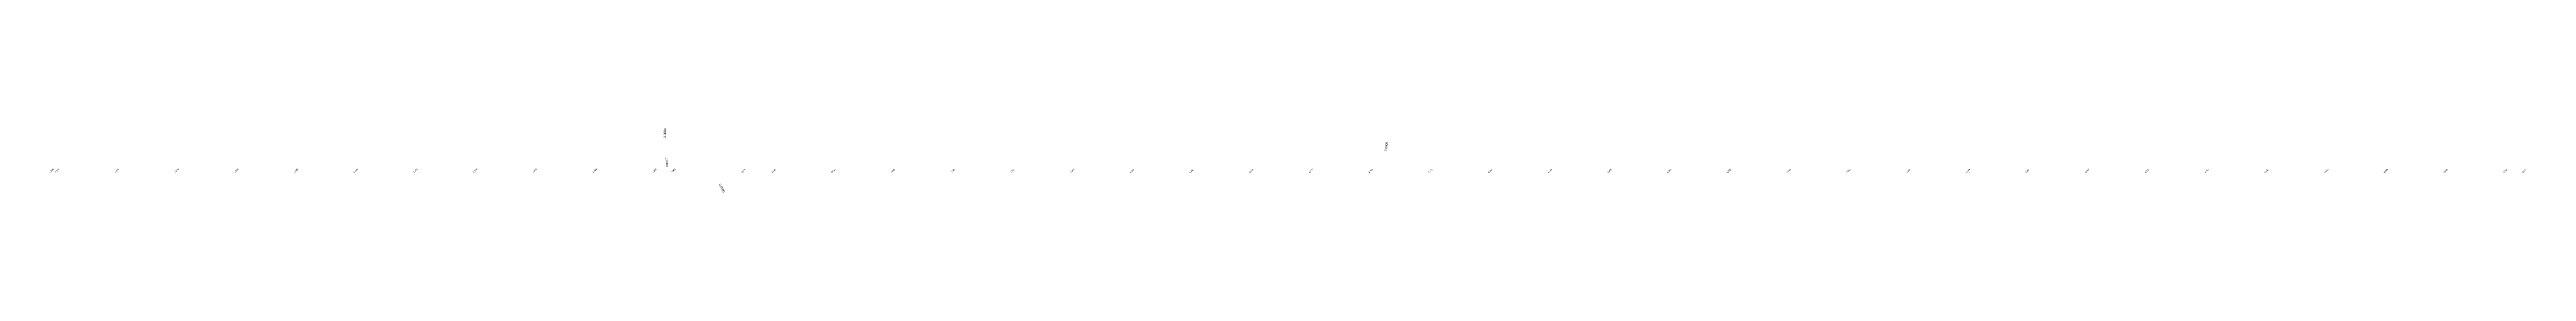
# Model space of a CAD drawing. Header units: metres. Extents: x 286386 to 287779, y 2079267 to 2080589.
# Drawn here: x 286458 to 287287, y 2080233 to 2080254 of the extents above; entities that cross this region are included whole.
import ezdxf
from ezdxf.enums import TextEntityAlignment as Align

# ---------------------------------------------------------------- set-up
doc = ezdxf.new("R2010")
doc.units = ezdxf.units.M
doc.header["$MEASUREMENT"] = 0
doc.layers.add('ESContAnn', color=231, linetype='Continuous')
doc.layers.add('ESElevation', color=150, linetype='Continuous')

msp = doc.modelspace()

# ---------------------------------------------------------------- texts
at = {"layer": 'ESContAnn'}
for s, rotation, p in [('-1.0000', 89.16362, (286663.63, 2080252.53)), ('7.0000', 82.46055, (286905.22, 2080248.17)), ('-1.0000', 270.47351, (286664.32, 2080243.13)), ('0.0000', 297.5973, (286682.72, 2080234.24))]:
    msp.add_text(s, height=0.75, rotation=rotation, dxfattribs=at).set_placement(p, align=Align.MIDDLE_CENTER)
at = {"layer": 'ESElevation'}
for s, p in [('-1.500', (286458.17, 2080240)), ('-1.500', (286460, 2080240)), ('-1.500', (286480, 2080240)), ('-1.500', (286500, 2080240)), ('-1.500', (286520, 2080240)), ('-1.500', (286540, 2080240)), ('-1.500', (286560, 2080240)), ('-1.500', (286580, 2080240)), ('-1.500', (286600, 2080240)), ('-1.500', (286620, 2080240)), ('-1.489', (286640, 2080240)), ('-1.263', (286660, 2080240)), ('-0.880', (286666.34, 2080240)), ('0.226', (286690, 2080240)), ('0.421', (286700, 2080240)), ('0.613', (286720, 2080240)), ('1.396', (286740, 2080240)), ('2.588', (286760, 2080240)), ('3.916', (286780, 2080240)), ('5.144', (286800, 2080240)), ('5.311', (286820, 2080240)), ('5.232', (286840, 2080240)), ('5.446', (286860, 2080240)), ('6.027', (286880, 2080240)), ('6.701', (286900, 2080240)), ('7.232', (286920, 2080240)), ('6.369', (286940, 2080240)), ('5.448', (286960, 2080240)), ('4.895', (286980, 2080240)), ('5.351', (287000, 2080240)), ('6.408', (287020, 2080240)), ('7.741', (287040, 2080240)), ('7.566', (287060, 2080240)), ('7.481', (287080, 2080240)), ('7.494', (287100, 2080240)), ('7.251', (287120, 2080240)), ('6.857', (287140, 2080240)), ('6.236', (287160, 2080240)), ('4.912', (287180, 2080240)), ('4.033', (287200, 2080240)), ('3.530', (287220, 2080240)), ('3.506', (287240, 2080240)), ('3.500', (287260, 2080240)), ('3.441', (287280, 2080240)), ('3.441', (287286.34, 2080240))]:
    msp.add_text(s, height=0.5, rotation=45, dxfattribs=at).set_placement(p, align=Align.MIDDLE_CENTER)

doc.saveas('drawing.dxf')
